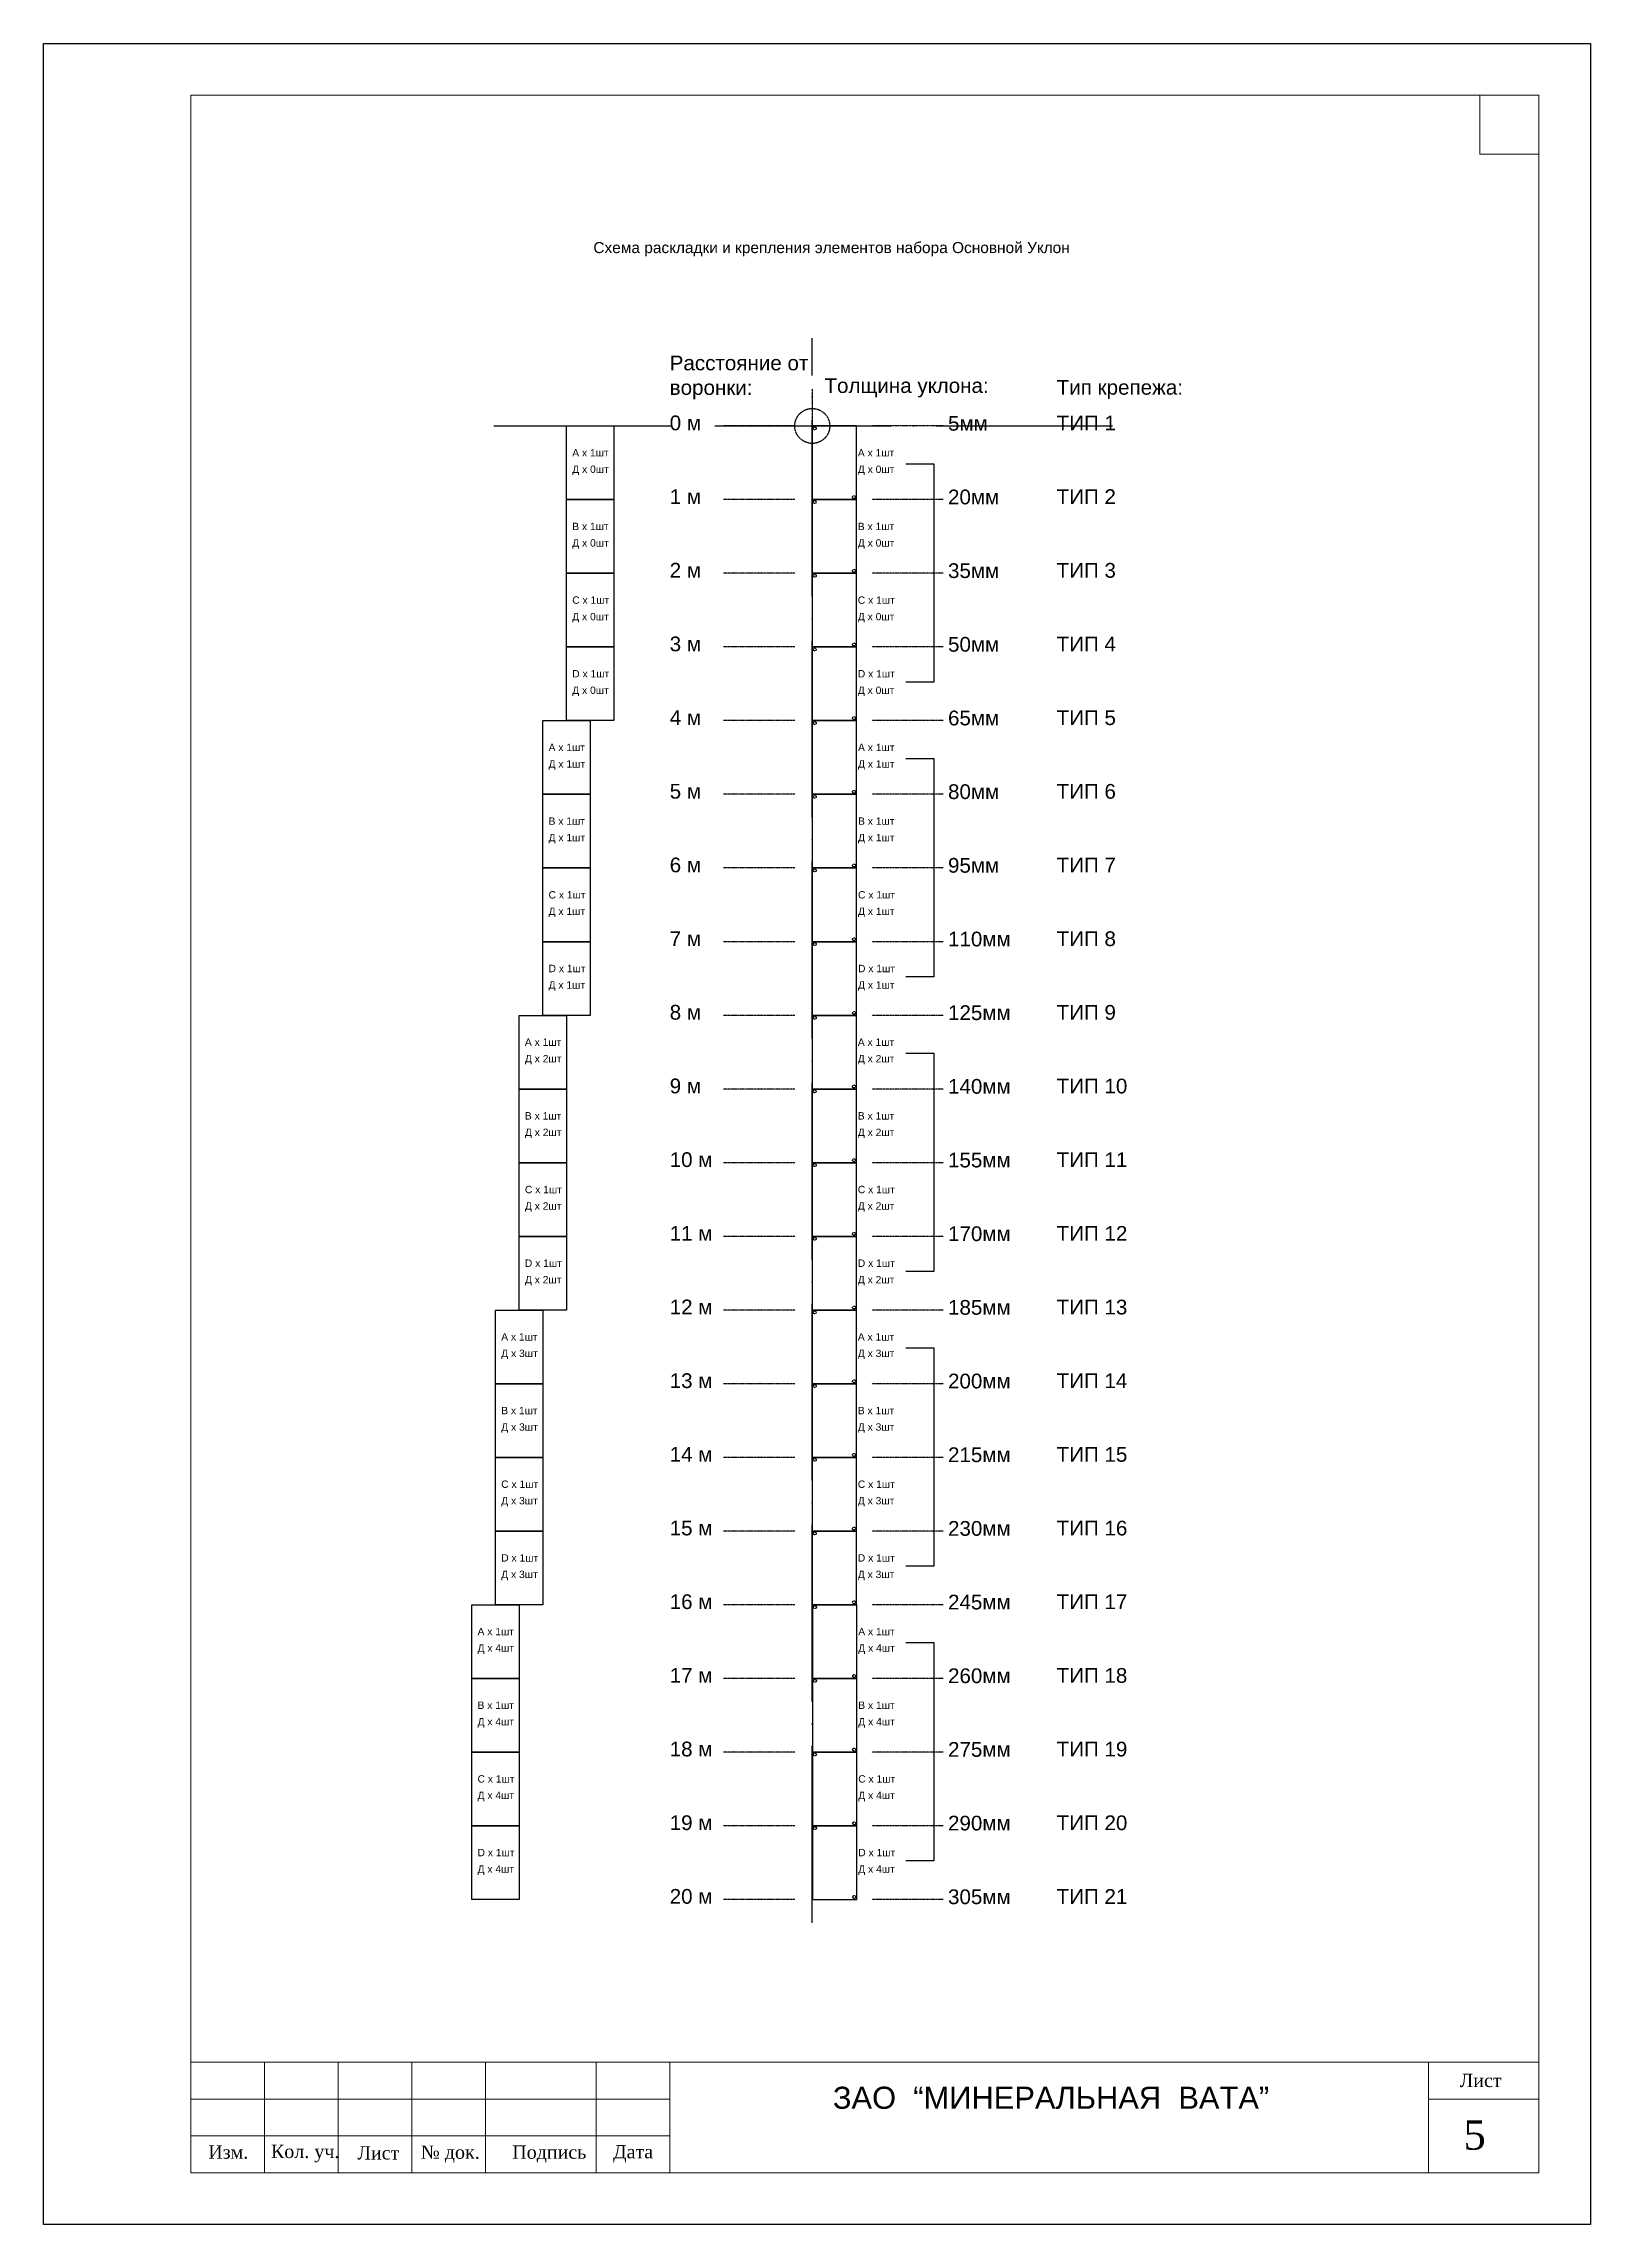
# Model space of a CAD drawing. Header units: inches. Extents: x 0 to 155541, y 1154 to 30754.
# Drawn here: x 100610 to 121610, y 1154 to 30754 of the extents above; entities that cross this region are included whole.
import ezdxf

# ---------------------------------------------------------------- set-up
doc = ezdxf.new("R2010")
doc.units = ezdxf.units.IN
doc.header["$MEASUREMENT"] = 0
doc.linetypes.add('ACAD_ISO04W100', pattern=[30, 24, -3, 0, -3])
doc.linetypes.add('PHANTOM2', pattern=[1.25, 0.625, -0.125, 0.125, -0.125, 0.125, -0.125])
doc.layers.add('Контруклоны', color=1, linetype='Continuous')
doc.layers.add('Основные линии', color=7, linetype='Continuous', lineweight=30)
doc.layers.add('Штампы', color=7, linetype='Continuous', lineweight=15)
doc.styles.add('надписи', font='TIMES.TTF')
doc.styles.add('Штамп', font='ARIAL.TTF', dxfattribs={"height": 2.5})

msp = doc.modelspace()

# ---------------------------------------------------------------- texts
at = {"style": 'Штамп'}
for s, p in [('A х 1шт', (107787.399, 25150.821)), ('A х 1шт', (111664.547, 25150.821)), ('Д х 0шт', (107787.399, 24927.287)), ('Д х 0шт', (111664.547, 24927.287)), ('Д х 0шт', (107787.399, 23927.287)), ('B х 1шт', (107787.399, 24150.821)), ('Д х 0шт', (111664.547, 23927.287)), ('B х 1шт', (111664.547, 24150.821)), ('С х 1шт', (107787.399, 23150.821)), ('C х 1шт', (111664.547, 23150.821)), ('Д х 0шт', (107787.399, 22927.287)), ('Д х 0шт', (111664.547, 22927.287)), ('D х 1шт', (107787.399, 22150.821)), ('D х 1шт', (111664.547, 22150.821)), ('Д х 0шт', (107787.399, 21927.287)), ('Д х 0шт', (111664.547, 21927.287)), ('A х 1шт', (107466.003, 21150.821)), ('Д х 1шт', (107466.003, 20927.287)), ('A х 1шт', (111667.515, 21150.821)), ('Д х 1шт', (111667.515, 20927.287)), ('B х 1шт', (107466.003, 20150.821)), ('B х 1шт', (111667.515, 20150.821)), ('Д х 1шт', (107466.003, 19927.287)), ('Д х 1шт', (111667.515, 19927.287)), ('С х 1шт', (107466.003, 19150.821)), ('C х 1шт', (111667.515, 19150.821)), ('Д х 1шт', (107466.003, 18927.287)), ('Д х 1шт', (111667.515, 18927.287)), ('D х 1шт', (107466.003, 18150.821)), ('D х 1шт', (111667.515, 18150.821)), ('Д х 1шт', (107466.003, 17927.287)), ('Д х 1шт', (111667.515, 17927.287)), ('A х 1шт', (107144.606, 17150.821)), ('A х 1шт', (111664.547, 17150.821)), ('Д х 2шт', (107144.606, 16927.287)), ('Д х 2шт', (111664.547, 16927.287)), ('Д х 2шт', (107144.606, 15927.287)), ('B х 1шт', (107144.606, 16150.821)), ('Д х 2шт', (111664.547, 15927.287)), ('B х 1шт', (111664.547, 16150.821)), ('С х 1шт', (107144.606, 15150.821)), ('C х 1шт', (111664.547, 15150.821)), ('Д х 2шт', (107144.606, 14927.287)), ('Д х 2шт', (111664.547, 14927.287)), ('D х 1шт', (107144.606, 14150.821)), ('D х 1шт', (111664.547, 14150.821)), ('Д х 2шт', (107144.606, 13927.287)), ('Д х 2шт', (111664.547, 13927.287)), ('A х 1шт', (106823.209, 13150.821)), ('Д х 3шт', (106823.209, 12927.287)), ('A х 1шт', (111664.547, 13150.821)), ('Д х 3шт', (111664.547, 12927.287)), ('B х 1шт', (106823.209, 12150.821)), ('B х 1шт', (111664.547, 12150.821)), ('Д х 3шт', (106823.209, 11927.287)), ('Д х 3шт', (111664.547, 11927.287)), ('С х 1шт', (106823.209, 11150.821)), ('C х 1шт', (111664.547, 11150.821)), ('Д х 3шт', (106823.209, 10927.287)), ('Д х 3шт', (111664.547, 10927.287)), ('D х 1шт', (106823.209, 10150.821)), ('D х 1шт', (111664.547, 10150.821)), ('Д х 3шт', (106823.209, 9927.287)), ('Д х 3шт', (111664.547, 9927.287)), ('A х 1шт', (106501.813, 9150.821)), ('A х 1шт', (111670.482, 9150.821)), ('Д х 4шт', (106501.813, 8927.287)), ('Д х 4шт', (111670.482, 8927.287)), ('Д х 4шт', (106501.813, 7927.287)), ('B х 1шт', (106501.813, 8150.821)), ('Д х 4шт', (111670.482, 7927.287)), ('B х 1шт', (111670.482, 8150.821)), ('С х 1шт', (106501.813, 7150.821)), ('C х 1шт', (111670.482, 7150.821)), ('Д х 4шт', (106501.813, 6927.287)), ('Д х 4шт', (111670.482, 6927.287)), ('D х 1шт', (106501.813, 6150.821)), ('D х 1шт', (111670.482, 6150.821)), ('Д х 4шт', (106501.813, 5927.287)), ('Д х 4шт', (111670.482, 5927.287))]:
    msp.add_text(s, height=100, dxfattribs=at).set_placement(p)
at = {"color": 0, "ltscale": 2, "insert": (107873.134, 28060.813), "char_height": 150, "width": 6846.03561, "attachment_point": 1, "style": 'Штамп'}
msp.add_mtext('\\pi201.04;Схема раскладки и крепления элементов набора Основной Уклон', dxfattribs=at)
at = {"color": 253, "linetype": 'PHANTOM2', "char_height": 200, "attachment_point": 1, "style": 'Штамп'}
for s, width, insert in [('Расстояние от воронки:', 2418.02225, (109110.498, 26519.892)), ('Толщина уклона:', 3536.50185, (111211.486, 26212.414)), ('0 м', 802.26298, (109110.498, 25706.294)), ('5мм', 300.08062, (112889.161, 25700.844)), ('1 м', 802.26298, (109110.498, 24706.294)), ('20мм', 300.08062, (112889.161, 24700.844)), ('2 м', 802.26298, (109110.498, 23706.294)), ('35мм', 300.08062, (112889.161, 23700.844)), ('3 м', 802.26298, (109110.498, 22706.294)), ('50мм', 300.08062, (112889.161, 22700.844)), ('4 м', 802.26298, (109110.498, 21706.294)), ('65мм', 300.08062, (112889.161, 21700.844)), ('5 м', 802.26298, (109110.498, 20706.294)), ('80мм', 300.08062, (112889.161, 20700.844)), ('6 м', 802.26298, (109110.498, 19706.294)), ('95мм', 300.08062, (112889.161, 19700.844)), ('7 м', 802.26298, (109110.498, 18706.294)), ('110мм', 300.08062, (112889.161, 18700.844)), ('8 м', 802.26298, (109110.498, 17706.294)), ('125мм', 300.08062, (112889.161, 17700.844)), ('9 м', 802.26298, (109110.498, 16706.294)), ('140мм', 300.08062, (112889.161, 16700.844)), ('10 м', 802.26298, (109110.498, 15706.294)), ('155мм', 300.08062, (112889.161, 15700.844)), ('11 м', 802.26298, (109110.498, 14706.294)), ('170мм', 300.08062, (112889.161, 14700.844)), ('12 м', 802.26298, (109110.498, 13706.294)), ('185мм', 300.08062, (112889.161, 13700.844)), ('13 м', 802.26298, (109110.498, 12706.294)), ('200мм', 300.08062, (112889.161, 12700.844)), ('14 м', 802.26298, (109110.498, 11706.294)), ('215мм', 300.08062, (112889.161, 11700.844)), ('15 м', 802.26298, (109110.498, 10706.294)), ('230мм', 300.08062, (112889.161, 10700.844)), ('16 м', 802.26298, (109110.498, 9706.294)), ('245мм', 300.08062, (112889.161, 9700.844)), ('17 м', 802.26298, (109110.498, 8706.294)), ('260мм', 300.08062, (112889.161, 8700.844)), ('18 м', 802.26298, (109110.498, 7706.294)), ('275мм', 300.08062, (112889.161, 7700.844)), ('19 м', 802.26298, (109110.498, 6706.294)), ('290мм', 300.08062, (112889.161, 6700.844)), ('20 м', 802.26298, (109110.498, 5706.294)), ('305мм', 300.08062, (112889.161, 5700.844))]:
    msp.add_mtext_dynamic_manual_height_columns(s, width=width, gutter_width=1, heights=[0], dxfattribs=dict(at, insert=insert))
at = {"linetype": 'PHANTOM2', "insert": (114364.607, 26189.017), "char_height": 200, "attachment_point": 1, "style": 'Штамп'}
msp.add_mtext_dynamic_manual_height_columns('Тип крепежа:', width=1964.52648, gutter_width=1, heights=[0], dxfattribs=at)
at = {"color": 7, "linetype": 'PHANTOM2', "char_height": 200, "attachment_point": 1, "style": 'Штамп'}
for s, insert in [('ТИП 1', (114363.181, 25705.143)), ('ТИП 2', (114363.181, 24705.143)), ('ТИП 3', (114363.181, 23705.143)), ('ТИП 4', (114363.181, 22705.143)), ('ТИП 5', (114363.181, 21705.143)), ('ТИП 6', (114363.181, 20705.143)), ('ТИП 7', (114363.181, 19705.143)), ('ТИП 8', (114363.181, 18705.143)), ('ТИП 9', (114363.181, 17705.143)), ('ТИП 10', (114363.181, 16705.143)), ('ТИП 11', (114363.181, 15705.143)), ('ТИП 12', (114363.181, 14705.143)), ('ТИП 13', (114363.181, 13705.143)), ('ТИП 14', (114363.181, 12705.143)), ('ТИП 15', (114363.181, 11705.143)), ('ТИП 16', (114363.181, 10705.143)), ('ТИП 17', (114363.181, 9705.143)), ('ТИП 18', (114363.181, 8705.143)), ('ТИП 19', (114363.181, 7705.143)), ('ТИП 20', (114363.181, 6705.143)), ('ТИП 21', (114363.181, 5705.143))]:
    msp.add_mtext_dynamic_manual_height_columns(s, width=1170.281, gutter_width=1, heights=[0], dxfattribs=dict(at, insert=insert))
at = {"layer": 'Основные линии', "color": 0, "style": 'Штамп'}
msp.add_text('ЗАО  “МИНЕРАЛЬНАЯ  ВАТА”', height=300, dxfattribs=at).set_placement((111325.974, 2723.178))
at = {"layer": 'Штампы', "color": 0, "style": 'надписи'}
for s, height, p in [('Лист', 180, (119835.984, 3018.024)), ('5', 400, (119888.081, 2168.16)), ('Изм.', 180, (102845.919, 2045.962)), ('Кол. уч.', 180, (103697.01, 2055.024)), ('Лист', 180, (104870.617, 2034.907)), (' № док.', 180, (105661.73, 2044.926)), ('Подпись', 180, (106972.912, 2045.275)), ('Дата', 180, (108340.819, 2050.943))]:
    msp.add_text(s, height=height, dxfattribs=at).set_placement(p)

# ---------------------------------------------------------------- linework, layer by layer
at = {"color": 0}
for p, q in [((100610.381, 30754.239), (121610.381, 30754.239)), ((100610.381, 1154.239), (100610.381, 30754.239)), ((121610.381, 30754.239), (121610.381, 1154.239)), ((121610.381, 1154.239), (100610.381, 1154.239)), ((121610.381, 1154.239), (100610.381, 1154.239))]:
    msp.add_line(p, q, dxfattribs=at)
at = {"linetype": 'ACAD_ISO04W100', "ltscale": 100}
msp.add_lwpolyline([(111043.31, 5249.19), (111043.31, 26757.717)], dxfattribs=at)
at = {"linetype": 'PHANTOM2'}
for points in [[(111043.31, 26068.261), (111043.31, 25061.283)], [(110539.821, 25564.772), (111546.8, 25564.772)]]:
    msp.add_lwpolyline(points, dxfattribs=at)
at = {"color": 5, "linetype": 'ACAD_ISO04W100', "lineweight": 30, "ltscale": 100}
msp.add_lwpolyline([(106722.232, 25564.772), (115370.324, 25564.772)], dxfattribs=at)
for points in [[(107708.591, 25564.772), (108351.384, 25564.772), (108351.384, 24564.772), (107708.591, 24564.772)], [(107708.591, 24564.772), (108351.384, 24564.772), (108351.384, 23564.772), (107708.591, 23564.772)], [(107708.591, 23564.772), (108351.384, 23564.772), (108351.384, 22564.772), (107708.591, 22564.772)], [(107708.591, 22564.772), (108351.384, 22564.772), (108351.384, 21564.772), (107708.591, 21564.772)], [(107387.194, 21564.772), (108029.988, 21564.772), (108029.988, 20564.772), (107387.194, 20564.772)], [(107387.194, 20564.772), (108029.988, 20564.772), (108029.988, 19564.772), (107387.194, 19564.772)], [(107387.194, 19564.772), (108029.988, 19564.772), (108029.988, 18564.772), (107387.194, 18564.772)], [(107387.194, 18564.772), (108029.988, 18564.772), (108029.988, 17564.772), (107387.194, 17564.772)], [(107065.798, 17564.772), (107708.591, 17564.772), (107708.591, 16564.772), (107065.798, 16564.772)], [(107065.798, 16564.772), (107708.591, 16564.772), (107708.591, 15564.772), (107065.798, 15564.772)], [(107065.798, 15564.772), (107708.591, 15564.772), (107708.591, 14564.772), (107065.798, 14564.772)], [(107065.798, 14564.772), (107708.591, 14564.772), (107708.591, 13564.772), (107065.798, 13564.772)], [(106744.401, 13564.772), (107387.194, 13564.772), (107387.194, 12564.772), (106744.401, 12564.772)], [(106744.401, 12564.772), (107387.194, 12564.772), (107387.194, 11564.772), (106744.401, 11564.772)], [(106744.401, 11564.772), (107387.194, 11564.772), (107387.194, 10564.772), (106744.401, 10564.772)], [(106744.401, 10564.772), (107387.194, 10564.772), (107387.194, 9564.772), (106744.401, 9564.772)], [(106423.004, 9564.772), (107065.798, 9564.772), (107065.798, 8564.772), (106423.004, 8564.772)], [(106423.004, 8564.772), (107065.798, 8564.772), (107065.798, 7564.772), (106423.004, 7564.772)], [(106423.004, 7564.772), (107065.798, 7564.772), (107065.798, 6564.772), (106423.004, 6564.772)], [(106423.004, 6564.772), (107065.798, 6564.772), (107065.798, 5564.772), (106423.004, 5564.772)]]:
    msp.add_lwpolyline(points, close=True)
at = {"color": 253, "linetype": 'PHANTOM2'}
for points in [[(110808.706, 25564.772), (109841.406, 25564.772)], [(112823.069, 25564.772), (111855.769, 25564.772)], [(110808.706, 24564.772), (109841.406, 24564.772)], [(112823.069, 24564.772), (111855.769, 24564.772)], [(110808.706, 23564.772), (109841.406, 23564.772)], [(112823.069, 23564.772), (111855.769, 23564.772)], [(110808.706, 22564.772), (109841.406, 22564.772)], [(112823.069, 22564.772), (111855.769, 22564.772)], [(110808.706, 21564.772), (109841.406, 21564.772)], [(112823.069, 21564.772), (111855.769, 21564.772)], [(110808.706, 20564.772), (109841.406, 20564.772)], [(112823.069, 20564.772), (111855.769, 20564.772)], [(110808.706, 19564.772), (109841.406, 19564.772)], [(112823.069, 19564.772), (111855.769, 19564.772)], [(110808.706, 18564.772), (109841.406, 18564.772)], [(112823.069, 18564.772), (111855.769, 18564.772)], [(110808.706, 17564.772), (109841.406, 17564.772)], [(112823.069, 17564.772), (111855.769, 17564.772)], [(110808.706, 16564.772), (109841.406, 16564.772)], [(112823.069, 16564.772), (111855.769, 16564.772)], [(110808.706, 15564.772), (109841.406, 15564.772)], [(112823.069, 15564.772), (111855.769, 15564.772)], [(110808.706, 14564.772), (109841.406, 14564.772)], [(112823.069, 14564.772), (111855.769, 14564.772)], [(110808.706, 13564.772), (109841.406, 13564.772)], [(112823.069, 13564.772), (111855.769, 13564.772)], [(110808.706, 12564.772), (109841.406, 12564.772)], [(112823.069, 12564.772), (111855.769, 12564.772)], [(110808.706, 11564.772), (109841.406, 11564.772)], [(112823.069, 11564.772), (111855.769, 11564.772)], [(110808.706, 10564.772), (109841.406, 10564.772)], [(112823.069, 10564.772), (111855.769, 10564.772)], [(110808.706, 9564.772), (109841.406, 9564.772)], [(112823.069, 9564.772), (111855.769, 9564.772)], [(110808.706, 8564.772), (109841.406, 8564.772)], [(112823.069, 8564.772), (111855.769, 8564.772)], [(110808.706, 7564.772), (109841.406, 7564.772)], [(112823.069, 7564.772), (111855.769, 7564.772)], [(110808.706, 6564.772), (109841.406, 6564.772)], [(112823.069, 6564.772), (111855.769, 6564.772)], [(110808.706, 5564.772), (109841.406, 5564.772)], [(112823.069, 5564.772), (111855.769, 5564.772)]]:
    msp.add_lwpolyline(points, dxfattribs=at)
for points in [[(112314.43, 25051.576), (112695.035, 25051.576), (112695.035, 22087.714), (112314.43, 22087.714)], [(112314.43, 21051.576), (112695.035, 21051.576), (112695.035, 18087.714), (112314.43, 18087.714)], [(112314.43, 17051.576), (112695.035, 17051.576), (112695.035, 14087.714), (112314.43, 14087.714)], [(112314.43, 13051.576), (112695.035, 13051.576), (112695.035, 10087.714), (112314.43, 10087.714)], [(112314.43, 9051.576), (112695.035, 9051.576), (112695.035, 6087.714), (112314.43, 6087.714)]]:
    msp.add_lwpolyline(points)
at = {"linetype": 'PHANTOM2'}
msp.add_circle((111046.278, 25564.772), 237.203, dxfattribs=at)
at = {"linetype": 'PHANTOM2', "lineweight": 30}
for centre in [(111079.664, 25531.386), (111612.891, 24598.158), (111079.664, 24531.386), (111079.664, 23531.386), (111612.891, 23598.158), (111079.664, 22531.386), (111612.891, 22598.158), (111612.891, 21598.158), (111079.664, 21531.386), (111079.664, 20531.386), (111612.891, 20598.158), (111079.664, 19531.386), (111612.891, 19598.158), (111079.664, 18531.386), (111612.891, 18598.158), (111079.664, 17531.386), (111612.891, 17598.158), (111612.891, 16598.158), (111079.664, 16531.386), (111079.664, 15531.386), (111612.891, 15598.158), (111079.664, 14531.386), (111612.891, 14598.158), (111612.891, 13598.158), (111079.664, 13531.386), (111079.664, 12531.386), (111612.891, 12598.158), (111079.664, 11531.386), (111612.891, 11598.158), (111079.664, 10531.386), (111612.891, 10598.158), (111082.631, 9531.386), (111612.891, 9598.158), (111615.859, 8598.158), (111082.631, 8531.386), (111082.631, 7531.386), (111615.859, 7598.158), (111082.631, 6531.386), (111615.859, 6598.158), (111615.859, 5598.158)]:
    msp.add_circle(centre, 19.557, dxfattribs=at)
at = {"layer": 'Контруклоны', "color": 4, "ltscale": 4687500.0}
for points in [[(111646.278, 24564.772), (111646.278, 25564.772), (111046.278, 25564.772), (111046.278, 24564.772), (111646.278, 24564.772)], [(111646.278, 23564.772), (111646.278, 24564.772), (111046.278, 24564.772), (111046.278, 23564.772), (111646.278, 23564.772)], [(111646.278, 22564.772), (111646.278, 23564.772), (111046.278, 23564.772), (111046.278, 22564.772), (111646.278, 22564.772)], [(111646.278, 21564.772), (111646.278, 22564.772), (111046.278, 22564.772), (111046.278, 21564.772), (111646.278, 21564.772)], [(111646.278, 20564.772), (111646.278, 21564.772), (111046.278, 21564.772), (111046.278, 20564.772), (111646.278, 20564.772)], [(111646.278, 19564.772), (111646.278, 20564.772), (111046.278, 20564.772), (111046.278, 19564.772), (111646.278, 19564.772)], [(111646.278, 18564.772), (111646.278, 19564.772), (111046.278, 19564.772), (111046.278, 18564.772), (111646.278, 18564.772)], [(111646.278, 17564.772), (111646.278, 18564.772), (111046.278, 18564.772), (111046.278, 17564.772), (111646.278, 17564.772)], [(111646.278, 16564.772), (111646.278, 17564.772), (111046.278, 17564.772), (111046.278, 16564.772), (111646.278, 16564.772)], [(111646.278, 15564.772), (111646.278, 16564.772), (111046.278, 16564.772), (111046.278, 15564.772), (111646.278, 15564.772)], [(111646.278, 14564.772), (111646.278, 15564.772), (111046.278, 15564.772), (111046.278, 14564.772), (111646.278, 14564.772)], [(111646.278, 13564.772), (111646.278, 14564.772), (111046.278, 14564.772), (111046.278, 13564.772), (111646.278, 13564.772)], [(111646.278, 12564.772), (111646.278, 13564.772), (111046.278, 13564.772), (111046.278, 12564.772), (111646.278, 12564.772)], [(111646.278, 11564.772), (111646.278, 12564.772), (111046.278, 12564.772), (111046.278, 11564.772), (111646.278, 11564.772)], [(111646.278, 10564.772), (111646.278, 11564.772), (111046.278, 11564.772), (111046.278, 10564.772), (111646.278, 10564.772)], [(111646.278, 9564.772), (111646.278, 10564.772), (111046.278, 10564.772), (111046.278, 9564.772), (111646.278, 9564.772)], [(111649.245, 8564.772), (111649.245, 9564.772), (111049.245, 9564.772), (111049.245, 8564.772), (111649.245, 8564.772)], [(111649.245, 7564.772), (111649.245, 8564.772), (111049.245, 8564.772), (111049.245, 7564.772), (111649.245, 7564.772)], [(111649.245, 6564.772), (111649.245, 7564.772), (111049.245, 7564.772), (111049.245, 6564.772), (111649.245, 6564.772)], [(111649.245, 5564.772), (111649.245, 6564.772), (111049.245, 6564.772), (111049.245, 5564.772), (111649.245, 5564.772)]]:
    msp.add_lwpolyline(points, dxfattribs=at)
at = {"layer": 'Штампы', "color": 0}
for p, q in [((102610.381, 30054.239), (120910.381, 30054.239)), ((102610.381, 1854.239), (102610.381, 30054.239)), ((120110.381, 29254.239), (120110.381, 30054.239)), ((120910.381, 30054.239), (120910.381, 1854.239)), ((120910.381, 29254.239), (120110.381, 29254.239)), ((120910.381, 3354.239), (102610.381, 3354.239)), ((103610.381, 3354.239), (103610.381, 1854.239)), ((104610.381, 3354.239), (104610.381, 1854.239)), ((105610.381, 3354.239), (105610.381, 1854.239)), ((106610.381, 3354.239), (106610.381, 1854.239)), ((108110.381, 3354.239), (108110.381, 1854.239)), ((109110.381, 3354.239), (109110.381, 1854.239)), ((119410.381, 3354.239), (119410.381, 1854.239)), ((109110.381, 2854.239), (102610.381, 2854.239)), ((120910.381, 2854.239), (119410.381, 2854.239)), ((109110.381, 2354.239), (102610.381, 2354.239)), ((120910.381, 1854.239), (102610.381, 1854.239))]:
    msp.add_line(p, q, dxfattribs=at)

msp.set_redraw_order([(e.dxf.handle, doc.entitydb.next_handle()) for e in msp.query("TEXT MTEXT ATTDEF DIMENSION ARC_DIMENSION")])  # texts and dimensions are drawn at this point

doc.saveas('drawing.dxf')
